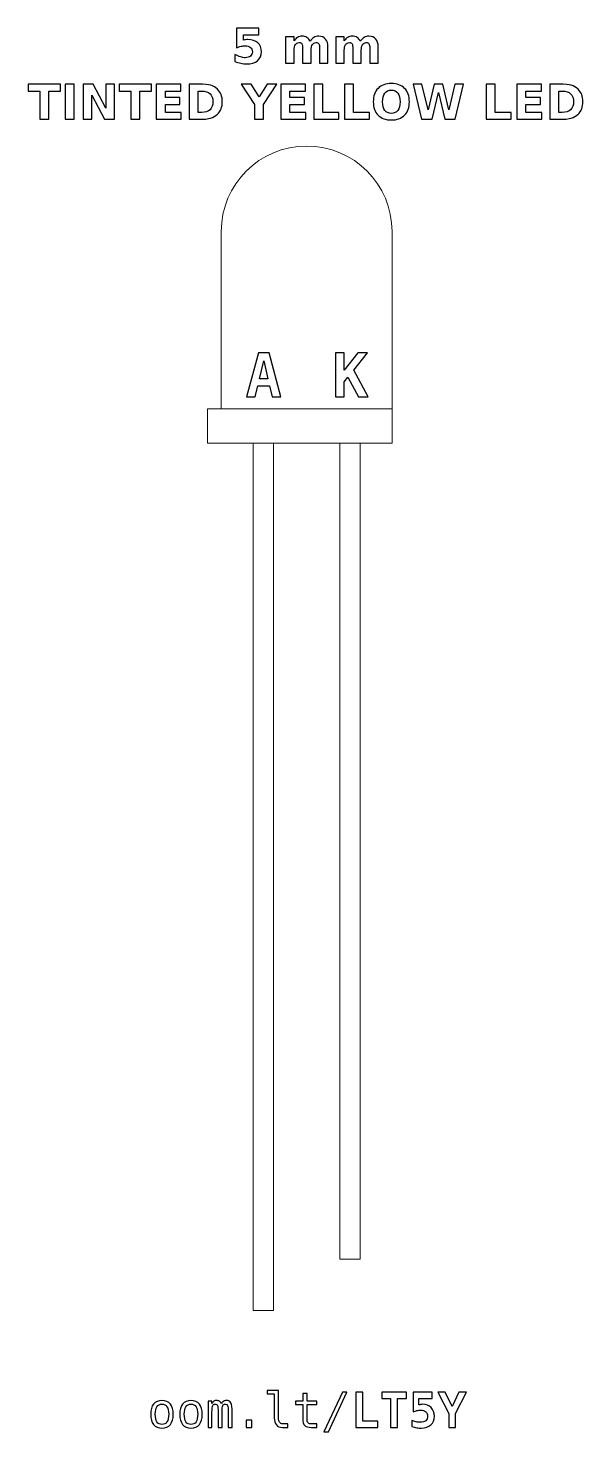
# Model space of a CAD drawing. Header units: centimetres. Extents: x -11.32 to -9.69, y -16.91 to -12.8.
import ezdxf

# ---------------------------------------------------------------- set-up
doc = ezdxf.new("R2010")
doc.units = ezdxf.units.CM
doc.header["$MEASUREMENT"] = 0
doc.layers.add('Layer 1', color=7, linetype='Continuous')

msp = doc.modelspace()

# ---------------------------------------------------------------- linework, layer by layer
at = {"layer": 'Layer 1', "color": 250, "lineweight": 20}
for points in [[(-10.79001, -14.01499), (-10.25001, -14.01499), (-10.25001, -13.91499), (-10.79001, -13.91499), (-10.79001, -14.01499)], [(-10.657, -16.55499), (-10.597, -16.55499), (-10.597, -14.01499), (-10.657, -14.01499), (-10.657, -16.55499)]]:
    msp.add_lwpolyline(points, close=True, dxfattribs=at)
at = {"layer": 'Layer 1', "color": 250}
for points, knots in [([(-10.70573, -12.7996), (-10.70573, -12.7996), (-10.63979, -12.7996), (-10.63979, -12.7996), (-10.63979, -12.7996), (-10.63979, -12.7996), (-10.63979, -12.8191), (-10.63979, -12.8191), (-10.63979, -12.8191), (-10.63979, -12.8191), (-10.68459, -12.8191), (-10.68459, -12.8191), (-10.68459, -12.8191), (-10.68459, -12.8191), (-10.68459, -12.83502), (-10.68459, -12.83502), (-10.68459, -12.83502), (-10.68257, -12.83448), (-10.68054, -12.83406), (-10.6785, -12.83375), (-10.6785, -12.83375), (-10.67645, -12.83344), (-10.67431, -12.8333), (-10.67212, -12.8333), (-10.67212, -12.8333), (-10.65957, -12.8333), (-10.64981, -12.83643), (-10.64282, -12.84271), (-10.64282, -12.84271), (-10.63584, -12.84897), (-10.63236, -12.85771), (-10.63236, -12.86891), (-10.63236, -12.86891), (-10.63236, -12.88003), (-10.63617, -12.88874), (-10.64376, -12.89504), (-10.64376, -12.89504), (-10.65136, -12.90132), (-10.66192, -12.90447), (-10.67542, -12.90447), (-10.67542, -12.90447), (-10.68125, -12.90447), (-10.68704, -12.9039), (-10.69275, -12.90278), (-10.69275, -12.90278), (-10.69847, -12.90165), (-10.70416, -12.89995), (-10.7098, -12.89765), (-10.7098, -12.89765), (-10.7098, -12.89765), (-10.7098, -12.87676), (-10.7098, -12.87676), (-10.7098, -12.87676), (-10.7042, -12.87999), (-10.69889, -12.88239), (-10.69386, -12.88398), (-10.69386, -12.88398), (-10.68882, -12.88561), (-10.68407, -12.88641), (-10.67963, -12.88641), (-10.67963, -12.88641), (-10.67318, -12.88641), (-10.66813, -12.88483), (-10.66443, -12.88168), (-10.66443, -12.88168), (-10.66074, -12.87855), (-10.65888, -12.8743), (-10.65888, -12.86891), (-10.65888, -12.86891), (-10.65888, -12.8635), (-10.66074, -12.85924), (-10.66443, -12.85612), (-10.66443, -12.85612), (-10.66813, -12.85299), (-10.67318, -12.85144), (-10.67963, -12.85144), (-10.67963, -12.85144), (-10.68344, -12.85144), (-10.68751, -12.85193), (-10.69181, -12.85292), (-10.69181, -12.85292), (-10.69614, -12.8539), (-10.70077, -12.85543), (-10.70573, -12.8575), (-10.70573, -12.8575), (-10.70573, -12.8575), (-10.70573, -12.7996), (-10.70573, -12.7996)], [0, 0, 0, 0, 0.0454545, 0.0454545, 0.0454545, 0.0454545, 0.0909091, 0.0909091, 0.0909091, 0.0909091, 0.1363636, 0.1363636, 0.1363636, 0.1363636, 0.1818182, 0.1818182, 0.1818182, 0.1818182, 0.2272727, 0.2272727, 0.2272727, 0.2272727, 0.2727273, 0.2727273, 0.2727273, 0.2727273, 0.3181818, 0.3181818, 0.3181818, 0.3181818, 0.3636364, 0.3636364, 0.3636364, 0.3636364, 0.4090909, 0.4090909, 0.4090909, 0.4090909, 0.4545455, 0.4545455, 0.4545455, 0.4545455, 0.5, 0.5, 0.5, 0.5, 0.5454545, 0.5454545, 0.5454545, 0.5454545, 0.5909091, 0.5909091, 0.5909091, 0.5909091, 0.6363636, 0.6363636, 0.6363636, 0.6363636, 0.6818182, 0.6818182, 0.6818182, 0.6818182, 0.7272727, 0.7272727, 0.7272727, 0.7272727, 0.7727273, 0.7727273, 0.7727273, 0.7727273, 0.8181818, 0.8181818, 0.8181818, 0.8181818, 0.8636364, 0.8636364, 0.8636364, 0.8636364, 0.9090909, 0.9090909, 0.9090909, 0.9090909, 0.9545455, 0.9545455, 0.9545455, 0.9545455, 1, 1, 1, 1]), ([(-10.49, -12.83812), (-10.48687, -12.83335), (-10.48318, -12.8297), (-10.47887, -12.82721), (-10.47887, -12.82721), (-10.47457, -12.82469), (-10.46987, -12.82345), (-10.46472, -12.82345), (-10.46472, -12.82345), (-10.45585, -12.82345), (-10.4491, -12.82618), (-10.44447, -12.83166), (-10.44447, -12.83166), (-10.43983, -12.83711), (-10.4375, -12.84506), (-10.4375, -12.85548), (-10.4375, -12.85548), (-10.4375, -12.85548), (-10.4375, -12.90247), (-10.4375, -12.90247), (-10.4375, -12.90247), (-10.4375, -12.90247), (-10.46232, -12.90247), (-10.46232, -12.90247), (-10.46232, -12.90247), (-10.46232, -12.90247), (-10.46232, -12.86223), (-10.46232, -12.86223), (-10.46232, -12.86223), (-10.46227, -12.86164), (-10.46225, -12.86103), (-10.46222, -12.86037), (-10.46222, -12.86037), (-10.4622, -12.85974), (-10.46218, -12.85882), (-10.46218, -12.85762), (-10.46218, -12.85762), (-10.46218, -12.85216), (-10.46297, -12.84819), (-10.4646, -12.84574), (-10.4646, -12.84574), (-10.4662, -12.84327), (-10.46878, -12.84205), (-10.47236, -12.84205), (-10.47236, -12.84205), (-10.47706, -12.84205), (-10.48066, -12.84398), (-10.48322, -12.84784), (-10.48322, -12.84784), (-10.48576, -12.85169), (-10.48708, -12.85727), (-10.48718, -12.86458), (-10.48718, -12.86458), (-10.48718, -12.86458), (-10.48718, -12.90247), (-10.48718, -12.90247), (-10.48718, -12.90247), (-10.48718, -12.90247), (-10.51199, -12.90247), (-10.51199, -12.90247), (-10.51199, -12.90247), (-10.51199, -12.90247), (-10.51199, -12.86223), (-10.51199, -12.86223), (-10.51199, -12.86223), (-10.51199, -12.85369), (-10.51272, -12.84819), (-10.5142, -12.84574), (-10.5142, -12.84574), (-10.51566, -12.84327), (-10.51827, -12.84205), (-10.52203, -12.84205), (-10.52203, -12.84205), (-10.52678, -12.84205), (-10.53043, -12.844), (-10.53299, -12.84788), (-10.53299, -12.84788), (-10.53555, -12.85176), (-10.53685, -12.85729), (-10.53685, -12.86451), (-10.53685, -12.86451), (-10.53685, -12.86451), (-10.53685, -12.90247), (-10.53685, -12.90247), (-10.53685, -12.90247), (-10.53685, -12.90247), (-10.56166, -12.90247), (-10.56166, -12.90247), (-10.56166, -12.90247), (-10.56166, -12.90247), (-10.56166, -12.82531), (-10.56166, -12.82531), (-10.56166, -12.82531), (-10.56166, -12.82531), (-10.53685, -12.82531), (-10.53685, -12.82531), (-10.53685, -12.82531), (-10.53685, -12.82531), (-10.53685, -12.83662), (-10.53685, -12.83662), (-10.53685, -12.83662), (-10.53381, -12.83224), (-10.53033, -12.82898), (-10.5264, -12.82676), (-10.5264, -12.82676), (-10.52248, -12.82455), (-10.51815, -12.82345), (-10.51342, -12.82345), (-10.51342, -12.82345), (-10.50811, -12.82345), (-10.50338, -12.82474), (-10.49931, -12.82731), (-10.49931, -12.82731), (-10.49522, -12.82989), (-10.49211, -12.83349), (-10.49, -12.83812)], [0, 0, 0, 0, 0.0344828, 0.0344828, 0.0344828, 0.0344828, 0.0689655, 0.0689655, 0.0689655, 0.0689655, 0.1034483, 0.1034483, 0.1034483, 0.1034483, 0.137931, 0.137931, 0.137931, 0.137931, 0.1724138, 0.1724138, 0.1724138, 0.1724138, 0.2068966, 0.2068966, 0.2068966, 0.2068966, 0.2413793, 0.2413793, 0.2413793, 0.2413793, 0.2758621, 0.2758621, 0.2758621, 0.2758621, 0.3103448, 0.3103448, 0.3103448, 0.3103448, 0.3448276, 0.3448276, 0.3448276, 0.3448276, 0.3793103, 0.3793103, 0.3793103, 0.3793103, 0.4137931, 0.4137931, 0.4137931, 0.4137931, 0.4482759, 0.4482759, 0.4482759, 0.4482759, 0.4827586, 0.4827586, 0.4827586, 0.4827586, 0.5172414, 0.5172414, 0.5172414, 0.5172414, 0.5517241, 0.5517241, 0.5517241, 0.5517241, 0.5862069, 0.5862069, 0.5862069, 0.5862069, 0.6206897, 0.6206897, 0.6206897, 0.6206897, 0.6551724, 0.6551724, 0.6551724, 0.6551724, 0.6896552, 0.6896552, 0.6896552, 0.6896552, 0.7241379, 0.7241379, 0.7241379, 0.7241379, 0.7586207, 0.7586207, 0.7586207, 0.7586207, 0.7931034, 0.7931034, 0.7931034, 0.7931034, 0.8275862, 0.8275862, 0.8275862, 0.8275862, 0.862069, 0.862069, 0.862069, 0.862069, 0.8965517, 0.8965517, 0.8965517, 0.8965517, 0.9310345, 0.9310345, 0.9310345, 0.9310345, 0.9655172, 0.9655172, 0.9655172, 0.9655172, 1, 1, 1, 1]), ([(-10.34296, -12.83812), (-10.33983, -12.83335), (-10.33614, -12.8297), (-10.33183, -12.82721), (-10.33183, -12.82721), (-10.32753, -12.82469), (-10.32283, -12.82345), (-10.31768, -12.82345), (-10.31768, -12.82345), (-10.30881, -12.82345), (-10.30206, -12.82618), (-10.29743, -12.83166), (-10.29743, -12.83166), (-10.29279, -12.83711), (-10.29046, -12.84506), (-10.29046, -12.85548), (-10.29046, -12.85548), (-10.29046, -12.85548), (-10.29046, -12.90247), (-10.29046, -12.90247), (-10.29046, -12.90247), (-10.29046, -12.90247), (-10.31528, -12.90247), (-10.31528, -12.90247), (-10.31528, -12.90247), (-10.31528, -12.90247), (-10.31528, -12.86223), (-10.31528, -12.86223), (-10.31528, -12.86223), (-10.31523, -12.86164), (-10.31521, -12.86103), (-10.31518, -12.86037), (-10.31518, -12.86037), (-10.31516, -12.85974), (-10.31514, -12.85882), (-10.31514, -12.85762), (-10.31514, -12.85762), (-10.31514, -12.85216), (-10.31593, -12.84819), (-10.31756, -12.84574), (-10.31756, -12.84574), (-10.31916, -12.84327), (-10.32174, -12.84205), (-10.32532, -12.84205), (-10.32532, -12.84205), (-10.33002, -12.84205), (-10.33362, -12.84398), (-10.33618, -12.84784), (-10.33618, -12.84784), (-10.33872, -12.85169), (-10.34004, -12.85727), (-10.34014, -12.86458), (-10.34014, -12.86458), (-10.34014, -12.86458), (-10.34014, -12.90247), (-10.34014, -12.90247), (-10.34014, -12.90247), (-10.34014, -12.90247), (-10.36495, -12.90247), (-10.36495, -12.90247), (-10.36495, -12.90247), (-10.36495, -12.90247), (-10.36495, -12.86223), (-10.36495, -12.86223), (-10.36495, -12.86223), (-10.36495, -12.85369), (-10.36568, -12.84819), (-10.36716, -12.84574), (-10.36716, -12.84574), (-10.36862, -12.84327), (-10.37123, -12.84205), (-10.37499, -12.84205), (-10.37499, -12.84205), (-10.37974, -12.84205), (-10.38339, -12.844), (-10.38595, -12.84788), (-10.38595, -12.84788), (-10.38851, -12.85176), (-10.38981, -12.85729), (-10.38981, -12.86451), (-10.38981, -12.86451), (-10.38981, -12.86451), (-10.38981, -12.90247), (-10.38981, -12.90247), (-10.38981, -12.90247), (-10.38981, -12.90247), (-10.41462, -12.90247), (-10.41462, -12.90247), (-10.41462, -12.90247), (-10.41462, -12.90247), (-10.41462, -12.82531), (-10.41462, -12.82531), (-10.41462, -12.82531), (-10.41462, -12.82531), (-10.38981, -12.82531), (-10.38981, -12.82531), (-10.38981, -12.82531), (-10.38981, -12.82531), (-10.38981, -12.83662), (-10.38981, -12.83662), (-10.38981, -12.83662), (-10.38677, -12.83224), (-10.38329, -12.82898), (-10.37936, -12.82676), (-10.37936, -12.82676), (-10.37544, -12.82455), (-10.37111, -12.82345), (-10.36638, -12.82345), (-10.36638, -12.82345), (-10.36107, -12.82345), (-10.35634, -12.82474), (-10.35227, -12.82731), (-10.35227, -12.82731), (-10.34818, -12.82989), (-10.34507, -12.83349), (-10.34296, -12.83812)], [0, 0, 0, 0, 0.0344828, 0.0344828, 0.0344828, 0.0344828, 0.0689655, 0.0689655, 0.0689655, 0.0689655, 0.1034483, 0.1034483, 0.1034483, 0.1034483, 0.137931, 0.137931, 0.137931, 0.137931, 0.1724138, 0.1724138, 0.1724138, 0.1724138, 0.2068966, 0.2068966, 0.2068966, 0.2068966, 0.2413793, 0.2413793, 0.2413793, 0.2413793, 0.2758621, 0.2758621, 0.2758621, 0.2758621, 0.3103448, 0.3103448, 0.3103448, 0.3103448, 0.3448276, 0.3448276, 0.3448276, 0.3448276, 0.3793103, 0.3793103, 0.3793103, 0.3793103, 0.4137931, 0.4137931, 0.4137931, 0.4137931, 0.4482759, 0.4482759, 0.4482759, 0.4482759, 0.4827586, 0.4827586, 0.4827586, 0.4827586, 0.5172414, 0.5172414, 0.5172414, 0.5172414, 0.5517241, 0.5517241, 0.5517241, 0.5517241, 0.5862069, 0.5862069, 0.5862069, 0.5862069, 0.6206897, 0.6206897, 0.6206897, 0.6206897, 0.6551724, 0.6551724, 0.6551724, 0.6551724, 0.6896552, 0.6896552, 0.6896552, 0.6896552, 0.7241379, 0.7241379, 0.7241379, 0.7241379, 0.7586207, 0.7586207, 0.7586207, 0.7586207, 0.7931034, 0.7931034, 0.7931034, 0.7931034, 0.8275862, 0.8275862, 0.8275862, 0.8275862, 0.862069, 0.862069, 0.862069, 0.862069, 0.8965517, 0.8965517, 0.8965517, 0.8965517, 0.9310345, 0.9310345, 0.9310345, 0.9310345, 0.9655172, 0.9655172, 0.9655172, 0.9655172, 1, 1, 1, 1]), ([(-11.31548, -12.96385), (-11.31548, -12.96385), (-11.22068, -12.96385), (-11.22068, -12.96385), (-11.22068, -12.96385), (-11.22068, -12.96385), (-11.22068, -12.98391), (-11.22068, -12.98391), (-11.22068, -12.98391), (-11.22068, -12.98391), (-11.25478, -12.98391), (-11.25478, -12.98391), (-11.25478, -12.98391), (-11.25478, -12.98391), (-11.25478, -13.06672), (-11.25478, -13.06672), (-11.25478, -13.06672), (-11.25478, -13.06672), (-11.28131, -13.06672), (-11.28131, -13.06672), (-11.28131, -13.06672), (-11.28131, -13.06672), (-11.28131, -12.98391), (-11.28131, -12.98391), (-11.28131, -12.98391), (-11.28131, -12.98391), (-11.31548, -12.98391), (-11.31548, -12.98391), (-11.31548, -12.98391), (-11.31548, -12.98391), (-11.31548, -12.96385), (-11.31548, -12.96385)], [0, 0, 0, 0, 0.125, 0.125, 0.125, 0.125, 0.25, 0.25, 0.25, 0.25, 0.375, 0.375, 0.375, 0.375, 0.5, 0.5, 0.5, 0.5, 0.625, 0.625, 0.625, 0.625, 0.75, 0.75, 0.75, 0.75, 0.875, 0.875, 0.875, 0.875, 1, 1, 1, 1]), ([(-11.20694, -12.96385), (-11.20694, -12.96385), (-11.18041, -12.96385), (-11.18041, -12.96385), (-11.18041, -12.96385), (-11.18041, -12.96385), (-11.18041, -13.06672), (-11.18041, -13.06672), (-11.18041, -13.06672), (-11.18041, -13.06672), (-11.20694, -13.06672), (-11.20694, -13.06672), (-11.20694, -13.06672), (-11.20694, -13.06672), (-11.20694, -12.96385), (-11.20694, -12.96385)], [0, 0, 0, 0, 0.25, 0.25, 0.25, 0.25, 0.5, 0.5, 0.5, 0.5, 0.75, 0.75, 0.75, 0.75, 1, 1, 1, 1]), ([(-11.15445, -12.96385), (-11.15445, -12.96385), (-11.12482, -12.96385), (-11.12482, -12.96385), (-11.12482, -12.96385), (-11.12482, -12.96385), (-11.0874, -13.03441), (-11.0874, -13.03441), (-11.0874, -13.03441), (-11.0874, -13.03441), (-11.0874, -12.96385), (-11.0874, -12.96385), (-11.0874, -12.96385), (-11.0874, -12.96385), (-11.06226, -12.96385), (-11.06226, -12.96385), (-11.06226, -12.96385), (-11.06226, -12.96385), (-11.06226, -13.06672), (-11.06226, -13.06672), (-11.06226, -13.06672), (-11.06226, -13.06672), (-11.09189, -13.06672), (-11.09189, -13.06672), (-11.09189, -13.06672), (-11.09189, -13.06672), (-11.12931, -12.99616), (-11.12931, -12.99616), (-11.12931, -12.99616), (-11.12931, -12.99616), (-11.12931, -13.06672), (-11.12931, -13.06672), (-11.12931, -13.06672), (-11.12931, -13.06672), (-11.15445, -13.06672), (-11.15445, -13.06672), (-11.15445, -13.06672), (-11.15445, -13.06672), (-11.15445, -12.96385), (-11.15445, -12.96385)], [0, 0, 0, 0, 0.1, 0.1, 0.1, 0.1, 0.2, 0.2, 0.2, 0.2, 0.3, 0.3, 0.3, 0.3, 0.4, 0.4, 0.4, 0.4, 0.5, 0.5, 0.5, 0.5, 0.6, 0.6, 0.6, 0.6, 0.7, 0.7, 0.7, 0.7, 0.8, 0.8, 0.8, 0.8, 0.9, 0.9, 0.9, 0.9, 1, 1, 1, 1]), ([(-11.04864, -12.96385), (-11.04864, -12.96385), (-10.95384, -12.96385), (-10.95384, -12.96385), (-10.95384, -12.96385), (-10.95384, -12.96385), (-10.95384, -12.98391), (-10.95384, -12.98391), (-10.95384, -12.98391), (-10.95384, -12.98391), (-10.98794, -12.98391), (-10.98794, -12.98391), (-10.98794, -12.98391), (-10.98794, -12.98391), (-10.98794, -13.06672), (-10.98794, -13.06672), (-10.98794, -13.06672), (-10.98794, -13.06672), (-11.01447, -13.06672), (-11.01447, -13.06672), (-11.01447, -13.06672), (-11.01447, -13.06672), (-11.01447, -12.98391), (-11.01447, -12.98391), (-11.01447, -12.98391), (-11.01447, -12.98391), (-11.04864, -12.98391), (-11.04864, -12.98391), (-11.04864, -12.98391), (-11.04864, -12.98391), (-11.04864, -12.96385), (-11.04864, -12.96385)], [0, 0, 0, 0, 0.125, 0.125, 0.125, 0.125, 0.25, 0.25, 0.25, 0.25, 0.375, 0.375, 0.375, 0.375, 0.5, 0.5, 0.5, 0.5, 0.625, 0.625, 0.625, 0.625, 0.75, 0.75, 0.75, 0.75, 0.875, 0.875, 0.875, 0.875, 1, 1, 1, 1]), ([(-10.9401, -12.96385), (-10.9401, -12.96385), (-10.86851, -12.96385), (-10.86851, -12.96385), (-10.86851, -12.96385), (-10.86851, -12.96385), (-10.86851, -12.98391), (-10.86851, -12.98391), (-10.86851, -12.98391), (-10.86851, -12.98391), (-10.91357, -12.98391), (-10.91357, -12.98391), (-10.91357, -12.98391), (-10.91357, -12.98391), (-10.91357, -13.00306), (-10.91357, -13.00306), (-10.91357, -13.00306), (-10.91357, -13.00306), (-10.87122, -13.00306), (-10.87122, -13.00306), (-10.87122, -13.00306), (-10.87122, -13.00306), (-10.87122, -13.02312), (-10.87122, -13.02312), (-10.87122, -13.02312), (-10.87122, -13.02312), (-10.91357, -13.02312), (-10.91357, -13.02312), (-10.91357, -13.02312), (-10.91357, -13.02312), (-10.91357, -13.04666), (-10.91357, -13.04666), (-10.91357, -13.04666), (-10.91357, -13.04666), (-10.86701, -13.04666), (-10.86701, -13.04666), (-10.86701, -13.04666), (-10.86701, -13.04666), (-10.86701, -13.06672), (-10.86701, -13.06672), (-10.86701, -13.06672), (-10.86701, -13.06672), (-10.9401, -13.06672), (-10.9401, -13.06672), (-10.9401, -13.06672), (-10.9401, -13.06672), (-10.9401, -12.96385), (-10.9401, -12.96385)], [0, 0, 0, 0, 0.0833333, 0.0833333, 0.0833333, 0.0833333, 0.1666667, 0.1666667, 0.1666667, 0.1666667, 0.25, 0.25, 0.25, 0.25, 0.3333333, 0.3333333, 0.3333333, 0.3333333, 0.4166667, 0.4166667, 0.4166667, 0.4166667, 0.5, 0.5, 0.5, 0.5, 0.5833333, 0.5833333, 0.5833333, 0.5833333, 0.6666667, 0.6666667, 0.6666667, 0.6666667, 0.75, 0.75, 0.75, 0.75, 0.8333333, 0.8333333, 0.8333333, 0.8333333, 0.9166667, 0.9166667, 0.9166667, 0.9166667, 1, 1, 1, 1]), ([(-10.8437, -12.96385), (-10.8437, -12.96385), (-10.81571, -12.96385), (-10.81571, -12.96385), (-10.81571, -12.96385), (-10.8001, -12.96385), (-10.78848, -12.96496), (-10.78084, -12.96719), (-10.78084, -12.96719), (-10.77319, -12.96942), (-10.76663, -12.97319), (-10.76115, -12.97853), (-10.76115, -12.97853), (-10.75633, -12.98316), (-10.75276, -12.98852), (-10.7504, -12.99459), (-10.7504, -12.99459), (-10.74808, -13.00063), (-10.7469, -13.0075), (-10.7469, -13.01519), (-10.7469, -13.01519), (-10.7469, -13.02295), (-10.74808, -13.02987), (-10.7504, -13.03596), (-10.7504, -13.03596), (-10.75276, -13.04205), (-10.75633, -13.04741), (-10.76115, -13.05204), (-10.76115, -13.05204), (-10.76668, -13.05738), (-10.77329, -13.06115), (-10.781, -13.06338), (-10.781, -13.06338), (-10.78872, -13.06561), (-10.80029, -13.06672), (-10.81571, -13.06672), (-10.81571, -13.06672), (-10.81571, -13.06672), (-10.8437, -13.06672), (-10.8437, -13.06672), (-10.8437, -13.06672), (-10.8437, -13.06672), (-10.8437, -12.96385), (-10.8437, -12.96385)], [0, 0, 0, 0, 0.0909091, 0.0909091, 0.0909091, 0.0909091, 0.1818182, 0.1818182, 0.1818182, 0.1818182, 0.2727273, 0.2727273, 0.2727273, 0.2727273, 0.3636364, 0.3636364, 0.3636364, 0.3636364, 0.4545455, 0.4545455, 0.4545455, 0.4545455, 0.5454545, 0.5454545, 0.5454545, 0.5454545, 0.6363636, 0.6363636, 0.6363636, 0.6363636, 0.7272727, 0.7272727, 0.7272727, 0.7272727, 0.8181818, 0.8181818, 0.8181818, 0.8181818, 0.9090909, 0.9090909, 0.9090909, 0.9090909, 1, 1, 1, 1]), ([(-10.81717, -12.98391), (-10.81717, -12.98391), (-10.81717, -13.04666), (-10.81717, -13.04666), (-10.81717, -13.04666), (-10.81717, -13.04666), (-10.80767, -13.04666), (-10.80767, -13.04666), (-10.80767, -13.04666), (-10.79683, -13.04666), (-10.78855, -13.04398), (-10.78284, -13.03859), (-10.78284, -13.03859), (-10.77712, -13.03323), (-10.77425, -13.02542), (-10.77425, -13.01519), (-10.77425, -13.01519), (-10.77425, -13.00498), (-10.7771, -12.99722), (-10.78279, -12.99191), (-10.78279, -12.99191), (-10.78848, -12.98657), (-10.79678, -12.98391), (-10.80767, -12.98391), (-10.80767, -12.98391), (-10.80767, -12.98391), (-10.81717, -12.98391), (-10.81717, -12.98391)], [0, 0, 0, 0, 0.1428571, 0.1428571, 0.1428571, 0.1428571, 0.2857143, 0.2857143, 0.2857143, 0.2857143, 0.4285714, 0.4285714, 0.4285714, 0.4285714, 0.5714286, 0.5714286, 0.5714286, 0.5714286, 0.7142857, 0.7142857, 0.7142857, 0.7142857, 0.8571429, 0.8571429, 0.8571429, 0.8571429, 1, 1, 1, 1]), ([(-10.6918, -12.96385), (-10.6918, -12.96385), (-10.6628, -12.96385), (-10.6628, -12.96385), (-10.6628, -12.96385), (-10.6628, -12.96385), (-10.63935, -13.00052), (-10.63935, -13.00052), (-10.63935, -13.00052), (-10.63935, -13.00052), (-10.61593, -12.96385), (-10.61593, -12.96385), (-10.61593, -12.96385), (-10.61593, -12.96385), (-10.58686, -12.96385), (-10.58686, -12.96385), (-10.58686, -12.96385), (-10.58686, -12.96385), (-10.62606, -13.02338), (-10.62606, -13.02338), (-10.62606, -13.02338), (-10.62606, -13.02338), (-10.62606, -13.06672), (-10.62606, -13.06672), (-10.62606, -13.06672), (-10.62606, -13.06672), (-10.65259, -13.06672), (-10.65259, -13.06672), (-10.65259, -13.06672), (-10.65259, -13.06672), (-10.65259, -13.02338), (-10.65259, -13.02338), (-10.65259, -13.02338), (-10.65259, -13.02338), (-10.6918, -12.96385), (-10.6918, -12.96385)], [0, 0, 0, 0, 0.1111111, 0.1111111, 0.1111111, 0.1111111, 0.2222222, 0.2222222, 0.2222222, 0.2222222, 0.3333333, 0.3333333, 0.3333333, 0.3333333, 0.4444444, 0.4444444, 0.4444444, 0.4444444, 0.5555556, 0.5555556, 0.5555556, 0.5555556, 0.6666667, 0.6666667, 0.6666667, 0.6666667, 0.7777778, 0.7777778, 0.7777778, 0.7777778, 0.8888889, 0.8888889, 0.8888889, 0.8888889, 1, 1, 1, 1]), ([(-10.57526, -12.96385), (-10.57526, -12.96385), (-10.50367, -12.96385), (-10.50367, -12.96385), (-10.50367, -12.96385), (-10.50367, -12.96385), (-10.50367, -12.98391), (-10.50367, -12.98391), (-10.50367, -12.98391), (-10.50367, -12.98391), (-10.54873, -12.98391), (-10.54873, -12.98391), (-10.54873, -12.98391), (-10.54873, -12.98391), (-10.54873, -13.00306), (-10.54873, -13.00306), (-10.54873, -13.00306), (-10.54873, -13.00306), (-10.50638, -13.00306), (-10.50638, -13.00306), (-10.50638, -13.00306), (-10.50638, -13.00306), (-10.50638, -13.02312), (-10.50638, -13.02312), (-10.50638, -13.02312), (-10.50638, -13.02312), (-10.54873, -13.02312), (-10.54873, -13.02312), (-10.54873, -13.02312), (-10.54873, -13.02312), (-10.54873, -13.04666), (-10.54873, -13.04666), (-10.54873, -13.04666), (-10.54873, -13.04666), (-10.50217, -13.04666), (-10.50217, -13.04666), (-10.50217, -13.04666), (-10.50217, -13.04666), (-10.50217, -13.06672), (-10.50217, -13.06672), (-10.50217, -13.06672), (-10.50217, -13.06672), (-10.57526, -13.06672), (-10.57526, -13.06672), (-10.57526, -13.06672), (-10.57526, -13.06672), (-10.57526, -12.96385), (-10.57526, -12.96385)], [0, 0, 0, 0, 0.0833333, 0.0833333, 0.0833333, 0.0833333, 0.1666667, 0.1666667, 0.1666667, 0.1666667, 0.25, 0.25, 0.25, 0.25, 0.3333333, 0.3333333, 0.3333333, 0.3333333, 0.4166667, 0.4166667, 0.4166667, 0.4166667, 0.5, 0.5, 0.5, 0.5, 0.5833333, 0.5833333, 0.5833333, 0.5833333, 0.6666667, 0.6666667, 0.6666667, 0.6666667, 0.75, 0.75, 0.75, 0.75, 0.8333333, 0.8333333, 0.8333333, 0.8333333, 0.9166667, 0.9166667, 0.9166667, 0.9166667, 1, 1, 1, 1]), ([(-10.47886, -12.96385), (-10.47886, -12.96385), (-10.45233, -12.96385), (-10.45233, -12.96385), (-10.45233, -12.96385), (-10.45233, -12.96385), (-10.45233, -13.04666), (-10.45233, -13.04666), (-10.45233, -13.04666), (-10.45233, -13.04666), (-10.40577, -13.04666), (-10.40577, -13.04666), (-10.40577, -13.04666), (-10.40577, -13.04666), (-10.40577, -13.06672), (-10.40577, -13.06672), (-10.40577, -13.06672), (-10.40577, -13.06672), (-10.47886, -13.06672), (-10.47886, -13.06672), (-10.47886, -13.06672), (-10.47886, -13.06672), (-10.47886, -12.96385), (-10.47886, -12.96385)], [0, 0, 0, 0, 0.1666667, 0.1666667, 0.1666667, 0.1666667, 0.3333333, 0.3333333, 0.3333333, 0.3333333, 0.5, 0.5, 0.5, 0.5, 0.6666667, 0.6666667, 0.6666667, 0.6666667, 0.8333333, 0.8333333, 0.8333333, 0.8333333, 1, 1, 1, 1]), ([(-10.38895, -12.96385), (-10.38895, -12.96385), (-10.36242, -12.96385), (-10.36242, -12.96385), (-10.36242, -12.96385), (-10.36242, -12.96385), (-10.36242, -13.04666), (-10.36242, -13.04666), (-10.36242, -13.04666), (-10.36242, -13.04666), (-10.31586, -13.04666), (-10.31586, -13.04666), (-10.31586, -13.04666), (-10.31586, -13.04666), (-10.31586, -13.06672), (-10.31586, -13.06672), (-10.31586, -13.06672), (-10.31586, -13.06672), (-10.38895, -13.06672), (-10.38895, -13.06672), (-10.38895, -13.06672), (-10.38895, -13.06672), (-10.38895, -12.96385), (-10.38895, -12.96385)], [0, 0, 0, 0, 0.1666667, 0.1666667, 0.1666667, 0.1666667, 0.3333333, 0.3333333, 0.3333333, 0.3333333, 0.5, 0.5, 0.5, 0.5, 0.6666667, 0.6666667, 0.6666667, 0.6666667, 0.8333333, 0.8333333, 0.8333333, 0.8333333, 1, 1, 1, 1]), ([(-10.25205, -12.96199), (-10.23552, -12.96199), (-10.22256, -12.96672), (-10.2132, -12.9762), (-10.2132, -12.9762), (-10.20382, -12.98565), (-10.19914, -12.9987), (-10.19914, -13.01538), (-10.19914, -13.01538), (-10.19914, -13.03201), (-10.20382, -13.04506), (-10.2132, -13.05451), (-10.2132, -13.05451), (-10.22256, -13.06399), (-10.23552, -13.06872), (-10.25205, -13.06872), (-10.25205, -13.06872), (-10.26854, -13.06872), (-10.28147, -13.06399), (-10.29088, -13.05451), (-10.29088, -13.05451), (-10.30026, -13.04506), (-10.30497, -13.03201), (-10.30497, -13.01538), (-10.30497, -13.01538), (-10.30497, -12.9987), (-10.30026, -12.98565), (-10.29088, -12.9762), (-10.29088, -12.9762), (-10.28147, -12.96672), (-10.26854, -12.96199), (-10.25205, -12.96199)], [0, 0, 0, 0, 0.125, 0.125, 0.125, 0.125, 0.25, 0.25, 0.25, 0.25, 0.375, 0.375, 0.375, 0.375, 0.5, 0.5, 0.5, 0.5, 0.625, 0.625, 0.625, 0.625, 0.75, 0.75, 0.75, 0.75, 0.875, 0.875, 0.875, 0.875, 1, 1, 1, 1]), ([(-10.25205, -12.98121), (-10.26014, -12.98121), (-10.2664, -12.98419), (-10.27087, -12.99017), (-10.27087, -12.99017), (-10.27531, -12.99614), (-10.27755, -13.00454), (-10.27755, -13.01538), (-10.27755, -13.01538), (-10.27755, -13.0262), (-10.27531, -13.03457), (-10.27087, -13.04054), (-10.27087, -13.04054), (-10.2664, -13.04652), (-10.26014, -13.0495), (-10.25205, -13.0495), (-10.25205, -13.0495), (-10.24391, -13.0495), (-10.23764, -13.04652), (-10.23317, -13.04054), (-10.23317, -13.04054), (-10.22872, -13.03457), (-10.22649, -13.0262), (-10.22649, -13.01538), (-10.22649, -13.01538), (-10.22649, -13.00454), (-10.22872, -12.99614), (-10.23317, -12.99017), (-10.23317, -12.99017), (-10.23764, -12.98419), (-10.24391, -12.98121), (-10.25205, -12.98121)], [0, 0, 0, 0, 0.125, 0.125, 0.125, 0.125, 0.25, 0.25, 0.25, 0.25, 0.375, 0.375, 0.375, 0.375, 0.5, 0.5, 0.5, 0.5, 0.625, 0.625, 0.625, 0.625, 0.75, 0.75, 0.75, 0.75, 0.875, 0.875, 0.875, 0.875, 1, 1, 1, 1]), ([(-10.18782, -12.96385), (-10.18782, -12.96385), (-10.1624, -12.96385), (-10.1624, -12.96385), (-10.1624, -12.96385), (-10.1624, -12.96385), (-10.14462, -13.03862), (-10.14462, -13.03862), (-10.14462, -13.03862), (-10.14462, -13.03862), (-10.12698, -12.96385), (-10.12698, -12.96385), (-10.12698, -12.96385), (-10.12698, -12.96385), (-10.10141, -12.96385), (-10.10141, -12.96385), (-10.10141, -12.96385), (-10.10141, -12.96385), (-10.08378, -13.03862), (-10.08378, -13.03862), (-10.08378, -13.03862), (-10.08378, -13.03862), (-10.066, -12.96385), (-10.066, -12.96385), (-10.066, -12.96385), (-10.066, -12.96385), (-10.04078, -12.96385), (-10.04078, -12.96385), (-10.04078, -12.96385), (-10.04078, -12.96385), (-10.06503, -13.06672), (-10.06503, -13.06672), (-10.06503, -13.06672), (-10.06503, -13.06672), (-10.09563, -13.06672), (-10.09563, -13.06672), (-10.09563, -13.06672), (-10.09563, -13.06672), (-10.1143, -12.98852), (-10.1143, -12.98852), (-10.1143, -12.98852), (-10.1143, -12.98852), (-10.13276, -13.06672), (-10.13276, -13.06672), (-10.13276, -13.06672), (-10.13276, -13.06672), (-10.16336, -13.06672), (-10.16336, -13.06672), (-10.16336, -13.06672), (-10.16336, -13.06672), (-10.18782, -12.96385), (-10.18782, -12.96385)], [0, 0, 0, 0, 0.0769231, 0.0769231, 0.0769231, 0.0769231, 0.1538462, 0.1538462, 0.1538462, 0.1538462, 0.2307692, 0.2307692, 0.2307692, 0.2307692, 0.3076923, 0.3076923, 0.3076923, 0.3076923, 0.3846154, 0.3846154, 0.3846154, 0.3846154, 0.4615385, 0.4615385, 0.4615385, 0.4615385, 0.5384615, 0.5384615, 0.5384615, 0.5384615, 0.6153846, 0.6153846, 0.6153846, 0.6153846, 0.6923077, 0.6923077, 0.6923077, 0.6923077, 0.7692308, 0.7692308, 0.7692308, 0.7692308, 0.8461538, 0.8461538, 0.8461538, 0.8461538, 0.9230769, 0.9230769, 0.9230769, 0.9230769, 1, 1, 1, 1]), ([(-9.9743, -12.96385), (-9.9743, -12.96385), (-9.94777, -12.96385), (-9.94777, -12.96385), (-9.94777, -12.96385), (-9.94777, -12.96385), (-9.94777, -13.04666), (-9.94777, -13.04666), (-9.94777, -13.04666), (-9.94777, -13.04666), (-9.90121, -13.04666), (-9.90121, -13.04666), (-9.90121, -13.04666), (-9.90121, -13.04666), (-9.90121, -13.06672), (-9.90121, -13.06672), (-9.90121, -13.06672), (-9.90121, -13.06672), (-9.9743, -13.06672), (-9.9743, -13.06672), (-9.9743, -13.06672), (-9.9743, -13.06672), (-9.9743, -12.96385), (-9.9743, -12.96385)], [0, 0, 0, 0, 0.1666667, 0.1666667, 0.1666667, 0.1666667, 0.3333333, 0.3333333, 0.3333333, 0.3333333, 0.5, 0.5, 0.5, 0.5, 0.6666667, 0.6666667, 0.6666667, 0.6666667, 0.8333333, 0.8333333, 0.8333333, 0.8333333, 1, 1, 1, 1]), ([(-9.88439, -12.96385), (-9.88439, -12.96385), (-9.8128, -12.96385), (-9.8128, -12.96385), (-9.8128, -12.96385), (-9.8128, -12.96385), (-9.8128, -12.98391), (-9.8128, -12.98391), (-9.8128, -12.98391), (-9.8128, -12.98391), (-9.85786, -12.98391), (-9.85786, -12.98391), (-9.85786, -12.98391), (-9.85786, -12.98391), (-9.85786, -13.00306), (-9.85786, -13.00306), (-9.85786, -13.00306), (-9.85786, -13.00306), (-9.81551, -13.00306), (-9.81551, -13.00306), (-9.81551, -13.00306), (-9.81551, -13.00306), (-9.81551, -13.02312), (-9.81551, -13.02312), (-9.81551, -13.02312), (-9.81551, -13.02312), (-9.85786, -13.02312), (-9.85786, -13.02312), (-9.85786, -13.02312), (-9.85786, -13.02312), (-9.85786, -13.04666), (-9.85786, -13.04666), (-9.85786, -13.04666), (-9.85786, -13.04666), (-9.8113, -13.04666), (-9.8113, -13.04666), (-9.8113, -13.04666), (-9.8113, -13.04666), (-9.8113, -13.06672), (-9.8113, -13.06672), (-9.8113, -13.06672), (-9.8113, -13.06672), (-9.88439, -13.06672), (-9.88439, -13.06672), (-9.88439, -13.06672), (-9.88439, -13.06672), (-9.88439, -12.96385), (-9.88439, -12.96385)], [0, 0, 0, 0, 0.0833333, 0.0833333, 0.0833333, 0.0833333, 0.1666667, 0.1666667, 0.1666667, 0.1666667, 0.25, 0.25, 0.25, 0.25, 0.3333333, 0.3333333, 0.3333333, 0.3333333, 0.4166667, 0.4166667, 0.4166667, 0.4166667, 0.5, 0.5, 0.5, 0.5, 0.5833333, 0.5833333, 0.5833333, 0.5833333, 0.6666667, 0.6666667, 0.6666667, 0.6666667, 0.75, 0.75, 0.75, 0.75, 0.8333333, 0.8333333, 0.8333333, 0.8333333, 0.9166667, 0.9166667, 0.9166667, 0.9166667, 1, 1, 1, 1]), ([(-9.78799, -12.96385), (-9.78799, -12.96385), (-9.76, -12.96385), (-9.76, -12.96385), (-9.76, -12.96385), (-9.74439, -12.96385), (-9.73277, -12.96496), (-9.72513, -12.96719), (-9.72513, -12.96719), (-9.71748, -12.96942), (-9.71092, -12.97319), (-9.70544, -12.97853), (-9.70544, -12.97853), (-9.70062, -12.98316), (-9.69705, -12.98852), (-9.69469, -12.99459), (-9.69469, -12.99459), (-9.69237, -13.00063), (-9.69119, -13.0075), (-9.69119, -13.01519), (-9.69119, -13.01519), (-9.69119, -13.02295), (-9.69237, -13.02987), (-9.69469, -13.03596), (-9.69469, -13.03596), (-9.69705, -13.04205), (-9.70062, -13.04741), (-9.70544, -13.05204), (-9.70544, -13.05204), (-9.71097, -13.05738), (-9.71758, -13.06115), (-9.72529, -13.06338), (-9.72529, -13.06338), (-9.73301, -13.06561), (-9.74458, -13.06672), (-9.76, -13.06672), (-9.76, -13.06672), (-9.76, -13.06672), (-9.78799, -13.06672), (-9.78799, -13.06672), (-9.78799, -13.06672), (-9.78799, -13.06672), (-9.78799, -12.96385), (-9.78799, -12.96385)], [0, 0, 0, 0, 0.0909091, 0.0909091, 0.0909091, 0.0909091, 0.1818182, 0.1818182, 0.1818182, 0.1818182, 0.2727273, 0.2727273, 0.2727273, 0.2727273, 0.3636364, 0.3636364, 0.3636364, 0.3636364, 0.4545455, 0.4545455, 0.4545455, 0.4545455, 0.5454545, 0.5454545, 0.5454545, 0.5454545, 0.6363636, 0.6363636, 0.6363636, 0.6363636, 0.7272727, 0.7272727, 0.7272727, 0.7272727, 0.8181818, 0.8181818, 0.8181818, 0.8181818, 0.9090909, 0.9090909, 0.9090909, 0.9090909, 1, 1, 1, 1]), ([(-9.76146, -12.98391), (-9.76146, -12.98391), (-9.76146, -13.04666), (-9.76146, -13.04666), (-9.76146, -13.04666), (-9.76146, -13.04666), (-9.75196, -13.04666), (-9.75196, -13.04666), (-9.75196, -13.04666), (-9.74112, -13.04666), (-9.73284, -13.04398), (-9.72713, -13.03859), (-9.72713, -13.03859), (-9.72141, -13.03323), (-9.71854, -13.02542), (-9.71854, -13.01519), (-9.71854, -13.01519), (-9.71854, -13.00498), (-9.72139, -12.99722), (-9.72708, -12.99191), (-9.72708, -12.99191), (-9.73277, -12.98657), (-9.74107, -12.98391), (-9.75196, -12.98391), (-9.75196, -12.98391), (-9.75196, -12.98391), (-9.76146, -12.98391), (-9.76146, -12.98391)], [0, 0, 0, 0, 0.1428571, 0.1428571, 0.1428571, 0.1428571, 0.2857143, 0.2857143, 0.2857143, 0.2857143, 0.4285714, 0.4285714, 0.4285714, 0.4285714, 0.5714286, 0.5714286, 0.5714286, 0.5714286, 0.7142857, 0.7142857, 0.7142857, 0.7142857, 0.8571429, 0.8571429, 0.8571429, 0.8571429, 1, 1, 1, 1]), ([(-10.64111, -13.75069), (-10.64111, -13.75069), (-10.61003, -13.75069), (-10.61003, -13.75069), (-10.61003, -13.75069), (-10.61003, -13.75069), (-10.57532, -13.87928), (-10.57532, -13.87928), (-10.57532, -13.87928), (-10.57532, -13.87928), (-10.60072, -13.87928), (-10.60072, -13.87928), (-10.60072, -13.87928), (-10.60072, -13.87928), (-10.60865, -13.8475), (-10.60865, -13.8475), (-10.60865, -13.8475), (-10.60865, -13.8475), (-10.64267, -13.8475), (-10.64267, -13.8475), (-10.64267, -13.8475), (-10.64267, -13.8475), (-10.65043, -13.87928), (-10.65043, -13.87928), (-10.65043, -13.87928), (-10.65043, -13.87928), (-10.67583, -13.87928), (-10.67583, -13.87928), (-10.67583, -13.87928), (-10.67583, -13.87928), (-10.64111, -13.75069), (-10.64111, -13.75069)], [0, 0, 0, 0, 0.125, 0.125, 0.125, 0.125, 0.25, 0.25, 0.25, 0.25, 0.375, 0.375, 0.375, 0.375, 0.5, 0.5, 0.5, 0.5, 0.625, 0.625, 0.625, 0.625, 0.75, 0.75, 0.75, 0.75, 0.875, 0.875, 0.875, 0.875, 1, 1, 1, 1]), ([(-10.41568, -13.75069), (-10.41568, -13.75069), (-10.39028, -13.75069), (-10.39028, -13.75069), (-10.39028, -13.75069), (-10.39028, -13.75069), (-10.39028, -13.80149), (-10.39028, -13.80149), (-10.39028, -13.80149), (-10.39028, -13.80149), (-10.35047, -13.75069), (-10.35047, -13.75069), (-10.35047, -13.75069), (-10.35047, -13.75069), (-10.32172, -13.75069), (-10.32172, -13.75069), (-10.32172, -13.75069), (-10.32172, -13.75069), (-10.36229, -13.80135), (-10.36229, -13.80135), (-10.36229, -13.80135), (-10.36229, -13.80135), (-10.32025, -13.87928), (-10.32025, -13.87928), (-10.32025, -13.87928), (-10.32025, -13.87928), (-10.3485, -13.87928), (-10.3485, -13.87928), (-10.3485, -13.87928), (-10.3485, -13.87928), (-10.37899, -13.82139), (-10.37899, -13.82139), (-10.37899, -13.82139), (-10.37899, -13.82139), (-10.39028, -13.83571), (-10.39028, -13.83571), (-10.39028, -13.83571), (-10.39028, -13.83571), (-10.39028, -13.87928), (-10.39028, -13.87928), (-10.39028, -13.87928), (-10.39028, -13.87928), (-10.41568, -13.87928), (-10.41568, -13.87928), (-10.41568, -13.87928), (-10.41568, -13.87928), (-10.41568, -13.75069), (-10.41568, -13.75069)], [0, 0, 0, 0, 0.0833333, 0.0833333, 0.0833333, 0.0833333, 0.1666667, 0.1666667, 0.1666667, 0.1666667, 0.25, 0.25, 0.25, 0.25, 0.3333333, 0.3333333, 0.3333333, 0.3333333, 0.4166667, 0.4166667, 0.4166667, 0.4166667, 0.5, 0.5, 0.5, 0.5, 0.5833333, 0.5833333, 0.5833333, 0.5833333, 0.6666667, 0.6666667, 0.6666667, 0.6666667, 0.75, 0.75, 0.75, 0.75, 0.8333333, 0.8333333, 0.8333333, 0.8333333, 0.9166667, 0.9166667, 0.9166667, 0.9166667, 1, 1, 1, 1]), ([(-10.62562, -13.77395), (-10.62562, -13.77395), (-10.63758, -13.82657), (-10.63758, -13.82657), (-10.63758, -13.82657), (-10.63758, -13.82657), (-10.61356, -13.82657), (-10.61356, -13.82657), (-10.61356, -13.82657), (-10.61356, -13.82657), (-10.62562, -13.77395), (-10.62562, -13.77395)], [0, 0, 0, 0, 0.3333333, 0.3333333, 0.3333333, 0.3333333, 0.6666667, 0.6666667, 0.6666667, 0.6666667, 1, 1, 1, 1]), ([(-10.58213, -16.86946), (-10.58213, -16.87515), (-10.5811, -16.87943), (-10.57901, -16.88232), (-10.57901, -16.88232), (-10.57691, -16.88521), (-10.57383, -16.88667), (-10.56974, -16.88667), (-10.56974, -16.88667), (-10.56974, -16.88667), (-10.55492, -16.88667), (-10.55492, -16.88667), (-10.55492, -16.88667), (-10.55492, -16.88667), (-10.55492, -16.89742), (-10.55492, -16.89742), (-10.55492, -16.89742), (-10.55492, -16.89742), (-10.57096, -16.89742), (-10.57096, -16.89742), (-10.57096, -16.89742), (-10.57856, -16.89742), (-10.58441, -16.89497), (-10.58858, -16.89011), (-10.58858, -16.89011), (-10.59274, -16.88524), (-10.59481, -16.87835), (-10.59481, -16.86946), (-10.59481, -16.86946), (-10.59481, -16.86946), (-10.59481, -16.79937), (-10.59481, -16.79937), (-10.59481, -16.79937), (-10.59481, -16.79937), (-10.61513, -16.79937), (-10.61513, -16.79937), (-10.61513, -16.79937), (-10.61513, -16.79937), (-10.61513, -16.78945), (-10.61513, -16.78945), (-10.61513, -16.78945), (-10.61513, -16.78945), (-10.58213, -16.78945), (-10.58213, -16.78945), (-10.58213, -16.78945), (-10.58213, -16.78945), (-10.58213, -16.86946), (-10.58213, -16.86946)], [0, 0, 0, 0, 0.0833333, 0.0833333, 0.0833333, 0.0833333, 0.1666667, 0.1666667, 0.1666667, 0.1666667, 0.25, 0.25, 0.25, 0.25, 0.3333333, 0.3333333, 0.3333333, 0.3333333, 0.4166667, 0.4166667, 0.4166667, 0.4166667, 0.5, 0.5, 0.5, 0.5, 0.5833333, 0.5833333, 0.5833333, 0.5833333, 0.6666667, 0.6666667, 0.6666667, 0.6666667, 0.75, 0.75, 0.75, 0.75, 0.8333333, 0.8333333, 0.8333333, 0.8333333, 0.9166667, 0.9166667, 0.9166667, 0.9166667, 1, 1, 1, 1]), ([(-10.4989, -16.79834), (-10.4989, -16.79834), (-10.4989, -16.82026), (-10.4989, -16.82026), (-10.4989, -16.82026), (-10.4989, -16.82026), (-10.47009, -16.82026), (-10.47009, -16.82026), (-10.47009, -16.82026), (-10.47009, -16.82026), (-10.47009, -16.83011), (-10.47009, -16.83011), (-10.47009, -16.83011), (-10.47009, -16.83011), (-10.4989, -16.83011), (-10.4989, -16.83011), (-10.4989, -16.83011), (-10.4989, -16.83011), (-10.4989, -16.872), (-10.4989, -16.872), (-10.4989, -16.872), (-10.4989, -16.87769), (-10.49782, -16.88166), (-10.49565, -16.8839), (-10.49565, -16.8839), (-10.49349, -16.88615), (-10.48973, -16.88728), (-10.48437, -16.88728), (-10.48437, -16.88728), (-10.48437, -16.88728), (-10.47009, -16.88728), (-10.47009, -16.88728), (-10.47009, -16.88728), (-10.47009, -16.88728), (-10.47009, -16.89742), (-10.47009, -16.89742), (-10.47009, -16.89742), (-10.47009, -16.89742), (-10.48559, -16.89742), (-10.48559, -16.89742), (-10.48559, -16.89742), (-10.49511, -16.89742), (-10.50182, -16.89552), (-10.50572, -16.89171), (-10.50572, -16.89171), (-10.50962, -16.8879), (-10.51158, -16.88131), (-10.51158, -16.872), (-10.51158, -16.872), (-10.51158, -16.872), (-10.51158, -16.83011), (-10.51158, -16.83011), (-10.51158, -16.83011), (-10.51158, -16.83011), (-10.53218, -16.83011), (-10.53218, -16.83011), (-10.53218, -16.83011), (-10.53218, -16.83011), (-10.53218, -16.82026), (-10.53218, -16.82026), (-10.53218, -16.82026), (-10.53218, -16.82026), (-10.51158, -16.82026), (-10.51158, -16.82026), (-10.51158, -16.82026), (-10.51158, -16.82026), (-10.51158, -16.79834), (-10.51158, -16.79834), (-10.51158, -16.79834), (-10.51158, -16.79834), (-10.4989, -16.79834), (-10.4989, -16.79834)], [0, 0, 0, 0, 0.0555556, 0.0555556, 0.0555556, 0.0555556, 0.1111111, 0.1111111, 0.1111111, 0.1111111, 0.1666667, 0.1666667, 0.1666667, 0.1666667, 0.2222222, 0.2222222, 0.2222222, 0.2222222, 0.2777778, 0.2777778, 0.2777778, 0.2777778, 0.3333333, 0.3333333, 0.3333333, 0.3333333, 0.3888889, 0.3888889, 0.3888889, 0.3888889, 0.4444444, 0.4444444, 0.4444444, 0.4444444, 0.5, 0.5, 0.5, 0.5, 0.5555556, 0.5555556, 0.5555556, 0.5555556, 0.6111111, 0.6111111, 0.6111111, 0.6111111, 0.6666667, 0.6666667, 0.6666667, 0.6666667, 0.7222222, 0.7222222, 0.7222222, 0.7222222, 0.7777778, 0.7777778, 0.7777778, 0.7777778, 0.8333333, 0.8333333, 0.8333333, 0.8333333, 0.8888889, 0.8888889, 0.8888889, 0.8888889, 0.9444444, 0.9444444, 0.9444444, 0.9444444, 1, 1, 1, 1]), ([(-10.39499, -16.79455), (-10.39499, -16.79455), (-10.3819, -16.79455), (-10.3819, -16.79455), (-10.3819, -16.79455), (-10.3819, -16.79455), (-10.43606, -16.91052), (-10.43606, -16.91052), (-10.43606, -16.91052), (-10.43606, -16.91052), (-10.44923, -16.91052), (-10.44923, -16.91052), (-10.44923, -16.91052), (-10.44923, -16.91052), (-10.39499, -16.79455), (-10.39499, -16.79455)], [0, 0, 0, 0, 0.25, 0.25, 0.25, 0.25, 0.5, 0.5, 0.5, 0.5, 0.75, 0.75, 0.75, 0.75, 1, 1, 1, 1]), ([(-10.35581, -16.89742), (-10.35581, -16.89742), (-10.35581, -16.79455), (-10.35581, -16.79455), (-10.35581, -16.79455), (-10.35581, -16.79455), (-10.33549, -16.79455), (-10.33549, -16.79455), (-10.33549, -16.79455), (-10.33549, -16.79455), (-10.33549, -16.8795), (-10.33549, -16.8795), (-10.33549, -16.8795), (-10.33549, -16.8795), (-10.29201, -16.8795), (-10.29201, -16.8795), (-10.29201, -16.8795), (-10.29201, -16.8795), (-10.29201, -16.89742), (-10.29201, -16.89742), (-10.29201, -16.89742), (-10.29201, -16.89742), (-10.35581, -16.89742), (-10.35581, -16.89742)], [0, 0, 0, 0, 0.1666667, 0.1666667, 0.1666667, 0.1666667, 0.3333333, 0.3333333, 0.3333333, 0.3333333, 0.5, 0.5, 0.5, 0.5, 0.6666667, 0.6666667, 0.6666667, 0.6666667, 0.8333333, 0.8333333, 0.8333333, 0.8333333, 1, 1, 1, 1]), ([(-10.23373, -16.89742), (-10.23373, -16.89742), (-10.25405, -16.89742), (-10.25405, -16.89742), (-10.25405, -16.89742), (-10.25405, -16.89742), (-10.25405, -16.81233), (-10.25405, -16.81233), (-10.25405, -16.81233), (-10.25405, -16.81233), (-10.28015, -16.81233), (-10.28015, -16.81233), (-10.28015, -16.81233), (-10.28015, -16.81233), (-10.28015, -16.79455), (-10.28015, -16.79455), (-10.28015, -16.79455), (-10.28015, -16.79455), (-10.20762, -16.79455), (-10.20762, -16.79455), (-10.20762, -16.79455), (-10.20762, -16.79455), (-10.20762, -16.81233), (-10.20762, -16.81233), (-10.20762, -16.81233), (-10.20762, -16.81233), (-10.23373, -16.81233), (-10.23373, -16.81233), (-10.23373, -16.81233), (-10.23373, -16.81233), (-10.23373, -16.89742), (-10.23373, -16.89742)], [0, 0, 0, 0, 0.125, 0.125, 0.125, 0.125, 0.25, 0.25, 0.25, 0.25, 0.375, 0.375, 0.375, 0.375, 0.5, 0.5, 0.5, 0.5, 0.625, 0.625, 0.625, 0.625, 0.75, 0.75, 0.75, 0.75, 0.875, 0.875, 0.875, 0.875, 1, 1, 1, 1]), ([(-10.18812, -16.79455), (-10.18812, -16.79455), (-10.13224, -16.79455), (-10.13224, -16.79455), (-10.13224, -16.79455), (-10.13224, -16.79455), (-10.13224, -16.81247), (-10.13224, -16.81247), (-10.13224, -16.81247), (-10.13224, -16.81247), (-10.17166, -16.81247), (-10.17166, -16.81247), (-10.17166, -16.81247), (-10.17166, -16.81247), (-10.17166, -16.83155), (-10.17166, -16.83155), (-10.17166, -16.83155), (-10.17001, -16.83091), (-10.16823, -16.83044), (-10.16634, -16.83013), (-10.16634, -16.83013), (-10.16446, -16.82983), (-10.16246, -16.82969), (-10.16035, -16.82969), (-10.16035, -16.82969), (-10.15016, -16.82969), (-10.14189, -16.83291), (-10.13554, -16.83933), (-10.13554, -16.83933), (-10.12921, -16.84577), (-10.12603, -16.85412), (-10.12603, -16.86442), (-10.12603, -16.86442), (-10.12603, -16.87522), (-10.12947, -16.88373), (-10.13633, -16.89001), (-10.13633, -16.89001), (-10.1432, -16.89629), (-10.15256, -16.89942), (-10.16442, -16.89942), (-10.16442, -16.89942), (-10.16881, -16.89942), (-10.17328, -16.89904), (-10.17777, -16.89831), (-10.17777, -16.89831), (-10.18227, -16.89758), (-10.18688, -16.89648), (-10.19156, -16.895), (-10.19156, -16.895), (-10.19156, -16.895), (-10.19156, -16.87668), (-10.19156, -16.87668), (-10.19156, -16.87668), (-10.18775, -16.87856), (-10.18382, -16.87997), (-10.17982, -16.88091), (-10.17982, -16.88091), (-10.1758, -16.88185), (-10.17175, -16.88232), (-10.16771, -16.88232), (-10.16771, -16.88232), (-10.16056, -16.88232), (-10.1551, -16.88079), (-10.15139, -16.87774), (-10.15139, -16.87774), (-10.14767, -16.87468), (-10.14581, -16.87026), (-10.14581, -16.86442), (-10.14581, -16.86442), (-10.14581, -16.85904), (-10.14767, -16.85473), (-10.15136, -16.85149), (-10.15136, -16.85149), (-10.15506, -16.84827), (-10.15999, -16.84664), (-10.16613, -16.84664), (-10.16613, -16.84664), (-10.16978, -16.84664), (-10.1734, -16.84709), (-10.17707, -16.84798), (-10.17707, -16.84798), (-10.18071, -16.84888), (-10.18441, -16.85024), (-10.18812, -16.85203), (-10.18812, -16.85203), (-10.18812, -16.85203), (-10.18812, -16.79455), (-10.18812, -16.79455)], [0, 0, 0, 0, 0.0454545, 0.0454545, 0.0454545, 0.0454545, 0.0909091, 0.0909091, 0.0909091, 0.0909091, 0.1363636, 0.1363636, 0.1363636, 0.1363636, 0.1818182, 0.1818182, 0.1818182, 0.1818182, 0.2272727, 0.2272727, 0.2272727, 0.2272727, 0.2727273, 0.2727273, 0.2727273, 0.2727273, 0.3181818, 0.3181818, 0.3181818, 0.3181818, 0.3636364, 0.3636364, 0.3636364, 0.3636364, 0.4090909, 0.4090909, 0.4090909, 0.4090909, 0.4545455, 0.4545455, 0.4545455, 0.4545455, 0.5, 0.5, 0.5, 0.5, 0.5454545, 0.5454545, 0.5454545, 0.5454545, 0.5909091, 0.5909091, 0.5909091, 0.5909091, 0.6363636, 0.6363636, 0.6363636, 0.6363636, 0.6818182, 0.6818182, 0.6818182, 0.6818182, 0.7272727, 0.7272727, 0.7272727, 0.7272727, 0.7727273, 0.7727273, 0.7727273, 0.7727273, 0.8181818, 0.8181818, 0.8181818, 0.8181818, 0.8636364, 0.8636364, 0.8636364, 0.8636364, 0.9090909, 0.9090909, 0.9090909, 0.9090909, 0.9545455, 0.9545455, 0.9545455, 0.9545455, 1, 1, 1, 1]), ([(-10.11592, -16.79455), (-10.11592, -16.79455), (-10.094, -16.79455), (-10.094, -16.79455), (-10.094, -16.79455), (-10.094, -16.79455), (-10.07401, -16.8359), (-10.07401, -16.8359), (-10.07401, -16.8359), (-10.07401, -16.8359), (-10.05397, -16.79455), (-10.05397, -16.79455), (-10.05397, -16.79455), (-10.05397, -16.79455), (-10.03205, -16.79455), (-10.03205, -16.79455), (-10.03205, -16.79455), (-10.03205, -16.79455), (-10.06383, -16.8569), (-10.06383, -16.8569), (-10.06383, -16.8569), (-10.06383, -16.8569), (-10.06383, -16.89742), (-10.06383, -16.89742), (-10.06383, -16.89742), (-10.06383, -16.89742), (-10.08415, -16.89742), (-10.08415, -16.89742), (-10.08415, -16.89742), (-10.08415, -16.89742), (-10.08415, -16.8569), (-10.08415, -16.8569), (-10.08415, -16.8569), (-10.08415, -16.8569), (-10.11592, -16.79455), (-10.11592, -16.79455)], [0, 0, 0, 0, 0.1111111, 0.1111111, 0.1111111, 0.1111111, 0.2222222, 0.2222222, 0.2222222, 0.2222222, 0.3333333, 0.3333333, 0.3333333, 0.3333333, 0.4444444, 0.4444444, 0.4444444, 0.4444444, 0.5555556, 0.5555556, 0.5555556, 0.5555556, 0.6666667, 0.6666667, 0.6666667, 0.6666667, 0.7777778, 0.7777778, 0.7777778, 0.7777778, 0.8888889, 0.8888889, 0.8888889, 0.8888889, 1, 1, 1, 1]), ([(-10.92351, -16.8184), (-10.91281, -16.8184), (-10.90462, -16.82186), (-10.89896, -16.82879), (-10.89896, -16.82879), (-10.89329, -16.83573), (-10.89044, -16.84577), (-10.89044, -16.8589), (-10.89044, -16.8589), (-10.89044, -16.87209), (-10.89326, -16.88213), (-10.89891, -16.88905), (-10.89891, -16.88905), (-10.90458, -16.89596), (-10.91276, -16.89942), (-10.92351, -16.89942), (-10.92351, -16.89942), (-10.93423, -16.89942), (-10.94239, -16.89596), (-10.94806, -16.88905), (-10.94806, -16.88905), (-10.95371, -16.88213), (-10.95653, -16.87209), (-10.95653, -16.8589), (-10.95653, -16.8589), (-10.95653, -16.84577), (-10.95371, -16.83573), (-10.94806, -16.82879), (-10.94806, -16.82879), (-10.94239, -16.82186), (-10.93423, -16.8184), (-10.92351, -16.8184)], [0, 0, 0, 0, 0.125, 0.125, 0.125, 0.125, 0.25, 0.25, 0.25, 0.25, 0.375, 0.375, 0.375, 0.375, 0.5, 0.5, 0.5, 0.5, 0.625, 0.625, 0.625, 0.625, 0.75, 0.75, 0.75, 0.75, 0.875, 0.875, 0.875, 0.875, 1, 1, 1, 1]), ([(-10.92351, -16.82915), (-10.92995, -16.82915), (-10.93482, -16.83164), (-10.93814, -16.83665), (-10.93814, -16.83665), (-10.94145, -16.84166), (-10.9431, -16.84909), (-10.9431, -16.8589), (-10.9431, -16.8589), (-10.9431, -16.86868), (-10.94145, -16.87609), (-10.93814, -16.88112), (-10.93814, -16.88112), (-10.93482, -16.88615), (-10.92995, -16.88867), (-10.92351, -16.88867), (-10.92351, -16.88867), (-10.91704, -16.88867), (-10.91215, -16.88615), (-10.90883, -16.88112), (-10.90883, -16.88112), (-10.90552, -16.87609), (-10.90387, -16.86868), (-10.90387, -16.8589), (-10.90387, -16.8589), (-10.90387, -16.84909), (-10.90552, -16.84166), (-10.90883, -16.83665), (-10.90883, -16.83665), (-10.91215, -16.83164), (-10.91704, -16.82915), (-10.92351, -16.82915)], [0, 0, 0, 0, 0.125, 0.125, 0.125, 0.125, 0.25, 0.25, 0.25, 0.25, 0.375, 0.375, 0.375, 0.375, 0.5, 0.5, 0.5, 0.5, 0.625, 0.625, 0.625, 0.625, 0.75, 0.75, 0.75, 0.75, 0.875, 0.875, 0.875, 0.875, 1, 1, 1, 1]), ([(-10.83856, -16.8184), (-10.82786, -16.8184), (-10.81967, -16.82186), (-10.81401, -16.82879), (-10.81401, -16.82879), (-10.80834, -16.83573), (-10.80549, -16.84577), (-10.80549, -16.8589), (-10.80549, -16.8589), (-10.80549, -16.87209), (-10.80831, -16.88213), (-10.81396, -16.88905), (-10.81396, -16.88905), (-10.81963, -16.89596), (-10.82781, -16.89942), (-10.83856, -16.89942), (-10.83856, -16.89942), (-10.84928, -16.89942), (-10.85744, -16.89596), (-10.86311, -16.88905), (-10.86311, -16.88905), (-10.86876, -16.88213), (-10.87158, -16.87209), (-10.87158, -16.8589), (-10.87158, -16.8589), (-10.87158, -16.84577), (-10.86876, -16.83573), (-10.86311, -16.82879), (-10.86311, -16.82879), (-10.85744, -16.82186), (-10.84928, -16.8184), (-10.83856, -16.8184)], [0, 0, 0, 0, 0.125, 0.125, 0.125, 0.125, 0.25, 0.25, 0.25, 0.25, 0.375, 0.375, 0.375, 0.375, 0.5, 0.5, 0.5, 0.5, 0.625, 0.625, 0.625, 0.625, 0.75, 0.75, 0.75, 0.75, 0.875, 0.875, 0.875, 0.875, 1, 1, 1, 1]), ([(-10.83856, -16.82915), (-10.845, -16.82915), (-10.84987, -16.83164), (-10.85319, -16.83665), (-10.85319, -16.83665), (-10.8565, -16.84166), (-10.85815, -16.84909), (-10.85815, -16.8589), (-10.85815, -16.8589), (-10.85815, -16.86868), (-10.8565, -16.87609), (-10.85319, -16.88112), (-10.85319, -16.88112), (-10.84987, -16.88615), (-10.845, -16.88867), (-10.83856, -16.88867), (-10.83856, -16.88867), (-10.83209, -16.88867), (-10.8272, -16.88615), (-10.82388, -16.88112), (-10.82388, -16.88112), (-10.82057, -16.87609), (-10.81892, -16.86868), (-10.81892, -16.8589), (-10.81892, -16.8589), (-10.81892, -16.84909), (-10.82057, -16.84166), (-10.82388, -16.83665), (-10.82388, -16.83665), (-10.8272, -16.83164), (-10.83209, -16.82915), (-10.83856, -16.82915)], [0, 0, 0, 0, 0.125, 0.125, 0.125, 0.125, 0.25, 0.25, 0.25, 0.25, 0.375, 0.375, 0.375, 0.375, 0.5, 0.5, 0.5, 0.5, 0.625, 0.625, 0.625, 0.625, 0.75, 0.75, 0.75, 0.75, 0.875, 0.875, 0.875, 0.875, 1, 1, 1, 1]), ([(-10.74949, -16.82811), (-10.74794, -16.8248), (-10.74594, -16.82235), (-10.74352, -16.82077), (-10.74352, -16.82077), (-10.74112, -16.8192), (-10.7382, -16.8184), (-10.73482, -16.8184), (-10.73482, -16.8184), (-10.72861, -16.8184), (-10.72424, -16.8208), (-10.7217, -16.8256), (-10.7217, -16.8256), (-10.71913, -16.83039), (-10.71786, -16.83942), (-10.71786, -16.85271), (-10.71786, -16.85271), (-10.71786, -16.85271), (-10.71786, -16.89742), (-10.71786, -16.89742), (-10.71786, -16.89742), (-10.71786, -16.89742), (-10.72943, -16.89742), (-10.72943, -16.89742), (-10.72943, -16.89742), (-10.72943, -16.89742), (-10.72943, -16.85325), (-10.72943, -16.85325), (-10.72943, -16.85325), (-10.72943, -16.84236), (-10.73004, -16.83561), (-10.73127, -16.83296), (-10.73127, -16.83296), (-10.73247, -16.83032), (-10.7347, -16.82901), (-10.73792, -16.82901), (-10.73792, -16.82901), (-10.74159, -16.82901), (-10.74411, -16.83042), (-10.74547, -16.83324), (-10.74547, -16.83324), (-10.74681, -16.83606), (-10.74749, -16.84274), (-10.74749, -16.85325), (-10.74749, -16.85325), (-10.74749, -16.85325), (-10.74749, -16.89742), (-10.74749, -16.89742), (-10.74749, -16.89742), (-10.74749, -16.89742), (-10.75907, -16.89742), (-10.75907, -16.89742), (-10.75907, -16.89742), (-10.75907, -16.89742), (-10.75907, -16.85325), (-10.75907, -16.85325), (-10.75907, -16.85325), (-10.75907, -16.84222), (-10.75972, -16.83543), (-10.76104, -16.83286), (-10.76104, -16.83286), (-10.76233, -16.8303), (-10.76469, -16.82901), (-10.7681, -16.82901), (-10.7681, -16.82901), (-10.77146, -16.82901), (-10.77379, -16.83042), (-10.77508, -16.83324), (-10.77508, -16.83324), (-10.7764, -16.83606), (-10.77706, -16.84274), (-10.77706, -16.85325), (-10.77706, -16.85325), (-10.77706, -16.85325), (-10.77706, -16.89742), (-10.77706, -16.89742), (-10.77706, -16.89742), (-10.77706, -16.89742), (-10.78856, -16.89742), (-10.78856, -16.89742), (-10.78856, -16.89742), (-10.78856, -16.89742), (-10.78856, -16.82026), (-10.78856, -16.82026), (-10.78856, -16.82026), (-10.78856, -16.82026), (-10.77706, -16.82026), (-10.77706, -16.82026), (-10.77706, -16.82026), (-10.77706, -16.82026), (-10.77706, -16.82686), (-10.77706, -16.82686), (-10.77706, -16.82686), (-10.77555, -16.82411), (-10.77365, -16.82202), (-10.77137, -16.82056), (-10.77137, -16.82056), (-10.76911, -16.81913), (-10.76652, -16.8184), (-10.76363, -16.8184), (-10.76363, -16.8184), (-10.76012, -16.8184), (-10.75723, -16.8192), (-10.7549, -16.8208), (-10.7549, -16.8208), (-10.75257, -16.82242), (-10.75079, -16.82484), (-10.74949, -16.82811)], [0, 0, 0, 0, 0.037037, 0.037037, 0.037037, 0.037037, 0.0740741, 0.0740741, 0.0740741, 0.0740741, 0.1111111, 0.1111111, 0.1111111, 0.1111111, 0.1481481, 0.1481481, 0.1481481, 0.1481481, 0.1851852, 0.1851852, 0.1851852, 0.1851852, 0.2222222, 0.2222222, 0.2222222, 0.2222222, 0.2592593, 0.2592593, 0.2592593, 0.2592593, 0.2962963, 0.2962963, 0.2962963, 0.2962963, 0.3333333, 0.3333333, 0.3333333, 0.3333333, 0.3703704, 0.3703704, 0.3703704, 0.3703704, 0.4074074, 0.4074074, 0.4074074, 0.4074074, 0.4444444, 0.4444444, 0.4444444, 0.4444444, 0.4814815, 0.4814815, 0.4814815, 0.4814815, 0.5185185, 0.5185185, 0.5185185, 0.5185185, 0.5555556, 0.5555556, 0.5555556, 0.5555556, 0.5925926, 0.5925926, 0.5925926, 0.5925926, 0.6296296, 0.6296296, 0.6296296, 0.6296296, 0.6666667, 0.6666667, 0.6666667, 0.6666667, 0.7037037, 0.7037037, 0.7037037, 0.7037037, 0.7407407, 0.7407407, 0.7407407, 0.7407407, 0.7777778, 0.7777778, 0.7777778, 0.7777778, 0.8148148, 0.8148148, 0.8148148, 0.8148148, 0.8518519, 0.8518519, 0.8518519, 0.8518519, 0.8888889, 0.8888889, 0.8888889, 0.8888889, 0.9259259, 0.9259259, 0.9259259, 0.9259259, 0.962963, 0.962963, 0.962963, 0.962963, 1, 1, 1, 1]), ([(-10.67741, -16.87639), (-10.67741, -16.87639), (-10.66005, -16.87639), (-10.66005, -16.87639), (-10.66005, -16.87639), (-10.66005, -16.87639), (-10.66005, -16.89742), (-10.66005, -16.89742), (-10.66005, -16.89742), (-10.66005, -16.89742), (-10.67741, -16.89742), (-10.67741, -16.89742), (-10.67741, -16.89742), (-10.67741, -16.89742), (-10.67741, -16.87639), (-10.67741, -16.87639)], [0, 0, 0, 0, 0.25, 0.25, 0.25, 0.25, 0.5, 0.5, 0.5, 0.5, 0.75, 0.75, 0.75, 0.75, 1, 1, 1, 1])]:
    msp.add_open_spline(points, degree=3, knots=knots, dxfattribs=at)
at = {"layer": 'Layer 1', "color": 250, "lineweight": 20}
for points, knots in [([(-10.75001, -13.39499), (-10.75001, -13.39499), (-10.74996, -13.39499), (-10.74996, -13.39499), (-10.74996, -13.39499), (-10.74993, -13.25696), (-10.63796, -13.14502), (-10.49993, -13.14502), (-10.49993, -13.14502), (-10.36193, -13.14502), (-10.24996, -13.25699), (-10.24996, -13.39504), (-10.24996, -13.39504), (-10.24996, -13.39504), (-10.25001, -13.39907), (-10.25001, -13.39907), (-10.25001, -13.39907), (-10.25001, -13.39907), (-10.25001, -13.91499), (-10.25001, -13.91499), (-10.25001, -13.91499), (-10.25001, -13.91499), (-10.75001, -13.91499), (-10.75001, -13.91499), (-10.75001, -13.91499), (-10.75001, -13.91499), (-10.75001, -13.39499), (-10.75001, -13.39499)], [0, 0, 0, 0, 0.1428571, 0.1428571, 0.1428571, 0.1428571, 0.2857143, 0.2857143, 0.2857143, 0.2857143, 0.4285714, 0.4285714, 0.4285714, 0.4285714, 0.5714286, 0.5714286, 0.5714286, 0.5714286, 0.7142857, 0.7142857, 0.7142857, 0.7142857, 0.8571429, 0.8571429, 0.8571429, 0.8571429, 1, 1, 1, 1]), ([(-10.403, -14.01499), (-10.403, -14.01499), (-10.343, -14.01499), (-10.343, -14.01499), (-10.343, -14.01499), (-10.343, -14.01499), (-10.343, -16.40499), (-10.343, -16.40499), (-10.343, -16.40499), (-10.343, -16.40499), (-10.403, -16.40499), (-10.403, -16.40499), (-10.403, -16.40499), (-10.403, -16.40499), (-10.403, -14.01499), (-10.403, -14.01499)], [0, 0, 0, 0, 0.25, 0.25, 0.25, 0.25, 0.5, 0.5, 0.5, 0.5, 0.75, 0.75, 0.75, 0.75, 1, 1, 1, 1])]:
    msp.add_open_spline(points, degree=3, knots=knots, dxfattribs=at)

doc.saveas('drawing.dxf')
